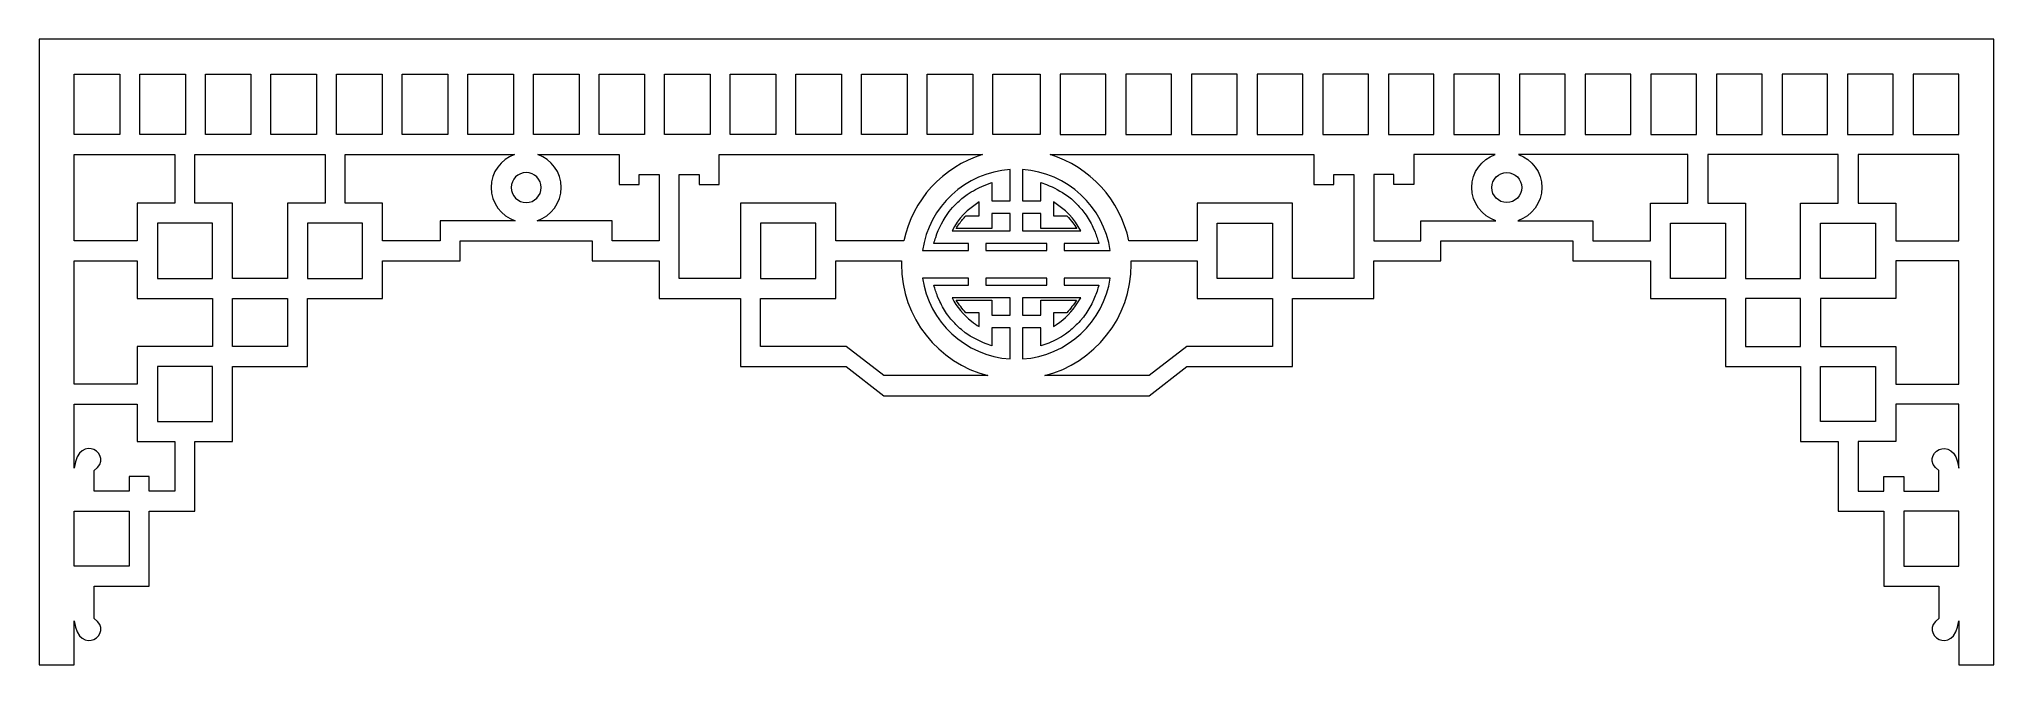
# Model space of a CAD drawing. Header units: centimetres. Extents: x -19 to 23.9, y -2.9 to 10.8.
import ezdxf

# ---------------------------------------------------------------- set-up
doc = ezdxf.new("R2010")
doc.units = ezdxf.units.CM
doc.header["$MEASUREMENT"] = 0
doc.layers.add('layer 1', color=7, linetype='Continuous')

msp = doc.modelspace()

# ---------------------------------------------------------------- linework, layer by layer
at = {"layer": 'layer 1', "color": 242, "lineweight": 9}
for points, knots in [([(-0.49691, 3.00372), (-0.49691, 3.00372), (-1.32569, 3.64449), (-1.32569, 3.64449), (-1.32569, 3.64449), (-1.32569, 3.64449), (-3.6411, 3.64449), (-3.6411, 3.64449), (-3.6411, 3.64449), (-3.6411, 4.14329), (-3.6411, 4.64207), (-3.6411, 5.14079), (-3.6411, 5.14079), (-3.6411, 5.14079), (-5.43131, 5.14079), (-5.43131, 5.14079), (-5.43131, 5.14079), (-5.43131, 5.41582), (-5.43131, 5.69085), (-5.43131, 5.96585), (-5.43131, 5.96585), (-5.43131, 5.96585), (-6.90035, 5.96585), (-6.90035, 5.96585), (-6.90035, 5.96585), (-6.90035, 5.96585), (-6.90035, 6.40588), (-6.90035, 6.40588), (-6.90035, 6.40588), (-6.90035, 6.40588), (-9.80102, 6.40588), (-9.80102, 6.40588), (-9.80102, 6.40588), (-9.80102, 6.40588), (-9.80102, 5.96585), (-9.80102, 5.96585), (-9.80102, 5.96585), (-10.36859, 5.96585), (-10.93616, 5.96585), (-11.50366, 5.96585), (-11.50366, 5.96585), (-11.50366, 5.96585), (-11.50366, 5.14079), (-11.50366, 5.14079), (-11.50366, 5.14079), (-11.50366, 5.14079), (-13.15377, 5.14079), (-13.15377, 5.14079), (-13.15377, 5.14079), (-13.15377, 4.64207), (-13.15377, 4.14329), (-13.15377, 3.64449), (-13.15377, 3.64449), (-13.15377, 3.64449), (-14.80171, 3.64449), (-14.80171, 3.64449), (-14.80171, 3.64449), (-14.80171, 3.64449), (-14.80171, 1.99437), (-14.80171, 1.99437), (-14.80171, 1.99437), (-14.80171, 1.99437), (-15.62677, 1.99437), (-15.62677, 1.99437), (-15.62677, 1.99437), (-15.62677, 1.48594), (-15.62677, 0.9776), (-15.62677, 0.4691), (-15.62677, 0.4691), (-15.62677, 0.4691), (-16.62873, 0.4691), (-16.62873, 0.4691), (-16.62873, 0.4691), (-16.62873, -0.08092), (-16.62873, -0.63096), (-16.62873, -1.18102), (-16.62873, -1.18102), (-16.62873, -1.18102), (-17.83881, -1.18102), (-17.83881, -1.18102), (-17.83881, -1.18102), (-17.83881, -1.18102), (-17.83881, -1.8931), (-17.83881, -1.8931), (-17.83881, -1.8931), (-17.36686, -2.22853), (-18.18139, -2.75826), (-18.27885, -1.94092), (-18.27885, -1.94092), (-18.27885, -1.94092), (-18.27885, -2.91075), (-18.27885, -2.91075), (-18.27885, -2.91075), (-18.27885, -2.91075), (-19.0489, -2.91075), (-19.0489, -2.91075), (-19.0489, -2.91075), (-19.0489, -2.91075), (-19.0489, 10.83705), (-19.0489, 10.83705), (-19.0489, 10.83705), (-4.73705, 10.83705), (9.57461, 10.83705), (23.88646, 10.83705), (23.88646, 10.83705), (23.88646, 10.83705), (23.88646, -2.91075), (23.88646, -2.91075), (23.88646, -2.91075), (23.88646, -2.91075), (23.11641, -2.91075), (23.11641, -2.91075), (23.11641, -2.91075), (23.11641, -2.91075), (23.11641, -1.94092), (23.11641, -1.94092), (23.11641, -1.94092), (23.01895, -2.75826), (22.20442, -2.22853), (22.67637, -1.8931), (22.67637, -1.8931), (22.67637, -1.8931), (22.67637, -1.18102), (22.67637, -1.18102), (22.67637, -1.18102), (22.67637, -1.18102), (21.46629, -1.18102), (21.46629, -1.18102), (21.46629, -1.18102), (21.46629, -0.63096), (21.46629, -0.08092), (21.46629, 0.4691), (21.46629, 0.4691), (21.46629, 0.4691), (20.46433, 0.4691), (20.46433, 0.4691), (20.46433, 0.4691), (20.46433, 0.9776), (20.46433, 1.48594), (20.46433, 1.99437), (20.46433, 1.99437), (20.46433, 1.99437), (19.63927, 1.99437), (19.63927, 1.99437), (19.63927, 1.99437), (19.63927, 1.99437), (19.63927, 3.64449), (19.63927, 3.64449), (19.63927, 3.64449), (19.63927, 3.64449), (17.99133, 3.64449), (17.99133, 3.64449), (17.99133, 3.64449), (17.99133, 4.14329), (17.99133, 4.64207), (17.99133, 5.14079), (17.99133, 5.14079), (17.99133, 5.14079), (16.34122, 5.14079), (16.34122, 5.14079), (16.34122, 5.14079), (16.34122, 5.14079), (16.34122, 5.96585), (16.34122, 5.96585), (16.34122, 5.96585), (15.77372, 5.96585), (15.20615, 5.96585), (14.63858, 5.96585), (14.63858, 5.96585), (14.63858, 5.96585), (14.63858, 6.40588), (14.63858, 6.40588), (14.63858, 6.40588), (14.63858, 6.40588), (11.73791, 6.40588), (11.73791, 6.40588), (11.73791, 6.40588), (11.73791, 6.40588), (11.73791, 5.96585), (11.73791, 5.96585), (11.73791, 5.96585), (11.73791, 5.96585), (10.26887, 5.96585), (10.26887, 5.96585), (10.26887, 5.96585), (10.26887, 5.69085), (10.26887, 5.41582), (10.26887, 5.14079), (10.26887, 5.14079), (10.26887, 5.14079), (8.47865, 5.14079), (8.47865, 5.14079), (8.47865, 5.14079), (8.47865, 4.64207), (8.47865, 4.14329), (8.47865, 3.64449), (8.47865, 3.64449), (8.47865, 3.64449), (6.16325, 3.64449), (6.16325, 3.64449), (6.16325, 3.64449), (6.16325, 3.64449), (5.33447, 3.00372), (5.33447, 3.00372), (5.33447, 3.00372), (3.39065, 3.00372), (1.44685, 3.00372), (-0.49691, 3.00372)], [0, 0, 0, 0, 0.01886792, 0.01886792, 0.01886792, 0.01886792, 0.03773585, 0.03773585, 0.03773585, 0.03773585, 0.05660377, 0.05660377, 0.05660377, 0.05660377, 0.0754717, 0.0754717, 0.0754717, 0.0754717, 0.09433962, 0.09433962, 0.09433962, 0.09433962, 0.11320755, 0.11320755, 0.11320755, 0.11320755, 0.13207547, 0.13207547, 0.13207547, 0.13207547, 0.1509434, 0.1509434, 0.1509434, 0.1509434, 0.16981132, 0.16981132, 0.16981132, 0.16981132, 0.18867925, 0.18867925, 0.18867925, 0.18867925, 0.20754717, 0.20754717, 0.20754717, 0.20754717, 0.22641509, 0.22641509, 0.22641509, 0.22641509, 0.24528302, 0.24528302, 0.24528302, 0.24528302, 0.26415094, 0.26415094, 0.26415094, 0.26415094, 0.28301887, 0.28301887, 0.28301887, 0.28301887, 0.30188679, 0.30188679, 0.30188679, 0.30188679, 0.32075472, 0.32075472, 0.32075472, 0.32075472, 0.33962264, 0.33962264, 0.33962264, 0.33962264, 0.35849057, 0.35849057, 0.35849057, 0.35849057, 0.37735849, 0.37735849, 0.37735849, 0.37735849, 0.39622642, 0.39622642, 0.39622642, 0.39622642, 0.41509434, 0.41509434, 0.41509434, 0.41509434, 0.43396226, 0.43396226, 0.43396226, 0.43396226, 0.45283019, 0.45283019, 0.45283019, 0.45283019, 0.47169811, 0.47169811, 0.47169811, 0.47169811, 0.49056604, 0.49056604, 0.49056604, 0.49056604, 0.50943396, 0.50943396, 0.50943396, 0.50943396, 0.52830189, 0.52830189, 0.52830189, 0.52830189, 0.54716981, 0.54716981, 0.54716981, 0.54716981, 0.56603774, 0.56603774, 0.56603774, 0.56603774, 0.58490566, 0.58490566, 0.58490566, 0.58490566, 0.60377358, 0.60377358, 0.60377358, 0.60377358, 0.62264151, 0.62264151, 0.62264151, 0.62264151, 0.64150943, 0.64150943, 0.64150943, 0.64150943, 0.66037736, 0.66037736, 0.66037736, 0.66037736, 0.67924528, 0.67924528, 0.67924528, 0.67924528, 0.69811321, 0.69811321, 0.69811321, 0.69811321, 0.71698113, 0.71698113, 0.71698113, 0.71698113, 0.73584906, 0.73584906, 0.73584906, 0.73584906, 0.75471698, 0.75471698, 0.75471698, 0.75471698, 0.77358491, 0.77358491, 0.77358491, 0.77358491, 0.79245283, 0.79245283, 0.79245283, 0.79245283, 0.81132075, 0.81132075, 0.81132075, 0.81132075, 0.83018868, 0.83018868, 0.83018868, 0.83018868, 0.8490566, 0.8490566, 0.8490566, 0.8490566, 0.86792453, 0.86792453, 0.86792453, 0.86792453, 0.88679245, 0.88679245, 0.88679245, 0.88679245, 0.90566038, 0.90566038, 0.90566038, 0.90566038, 0.9245283, 0.9245283, 0.9245283, 0.9245283, 0.94339623, 0.94339623, 0.94339623, 0.94339623, 0.96226415, 0.96226415, 0.96226415, 0.96226415, 1, 1, 1, 1]), ([(-17.27778, 10.067), (-17.27778, 10.067), (-18.27885, 10.067), (-18.27885, 10.067), (-18.27885, 10.067), (-18.27885, 10.067), (-18.27885, 8.74211), (-18.27885, 8.74211), (-18.27885, 8.74211), (-18.27885, 8.74211), (-17.27778, 8.74211), (-17.27778, 8.74211), (-17.27778, 8.74211), (-17.27778, 8.74211), (-17.27778, 10.067), (-17.27778, 10.067)], [0, 0, 0, 0, 0.2, 0.2, 0.2, 0.2, 0.4, 0.4, 0.4, 0.4, 0.6, 0.6, 0.6, 0.6, 1, 1, 1, 1]), ([(-15.83667, 10.067), (-15.83667, 10.067), (-16.83774, 10.067), (-16.83774, 10.067), (-16.83774, 10.067), (-16.83774, 10.067), (-16.83774, 8.74211), (-16.83774, 8.74211), (-16.83774, 8.74211), (-16.83774, 8.74211), (-15.83667, 8.74211), (-15.83667, 8.74211), (-15.83667, 8.74211), (-15.83667, 8.74211), (-15.83667, 10.067), (-15.83667, 10.067)], [0, 0, 0, 0, 0.2, 0.2, 0.2, 0.2, 0.4, 0.4, 0.4, 0.4, 0.6, 0.6, 0.6, 0.6, 1, 1, 1, 1]), ([(-14.39557, 10.067), (-14.39557, 10.067), (-15.39664, 10.067), (-15.39664, 10.067), (-15.39664, 10.067), (-15.39664, 10.067), (-15.39664, 8.74211), (-15.39664, 8.74211), (-15.39664, 8.74211), (-15.39664, 8.74211), (-14.39557, 8.74211), (-14.39557, 8.74211), (-14.39557, 8.74211), (-14.39557, 8.74211), (-14.39557, 10.067), (-14.39557, 10.067)], [0, 0, 0, 0, 0.2, 0.2, 0.2, 0.2, 0.4, 0.4, 0.4, 0.4, 0.6, 0.6, 0.6, 0.6, 1, 1, 1, 1]), ([(-12.95447, 10.067), (-12.95447, 10.067), (-13.95554, 10.067), (-13.95554, 10.067), (-13.95554, 10.067), (-13.95554, 10.067), (-13.95554, 8.74211), (-13.95554, 8.74211), (-13.95554, 8.74211), (-13.95554, 8.74211), (-12.95447, 8.74211), (-12.95447, 8.74211), (-12.95447, 8.74211), (-12.95447, 8.74211), (-12.95447, 10.067), (-12.95447, 10.067)], [0, 0, 0, 0, 0.2, 0.2, 0.2, 0.2, 0.4, 0.4, 0.4, 0.4, 0.6, 0.6, 0.6, 0.6, 1, 1, 1, 1]), ([(-11.51337, 10.067), (-11.51337, 10.067), (-12.51444, 10.067), (-12.51444, 10.067), (-12.51444, 10.067), (-12.51444, 10.067), (-12.51444, 8.74211), (-12.51444, 8.74211), (-12.51444, 8.74211), (-12.51444, 8.74211), (-11.51337, 8.74211), (-11.51337, 8.74211), (-11.51337, 8.74211), (-11.51337, 8.74211), (-11.51337, 10.067), (-11.51337, 10.067)], [0, 0, 0, 0, 0.2, 0.2, 0.2, 0.2, 0.4, 0.4, 0.4, 0.4, 0.6, 0.6, 0.6, 0.6, 1, 1, 1, 1]), ([(-10.07227, 10.067), (-10.07227, 10.067), (-11.07334, 10.067), (-11.07334, 10.067), (-11.07334, 10.067), (-11.07334, 10.067), (-11.07334, 8.74211), (-11.07334, 8.74211), (-11.07334, 8.74211), (-11.07334, 8.74211), (-10.07227, 8.74211), (-10.07227, 8.74211), (-10.07227, 8.74211), (-10.07227, 8.74211), (-10.07227, 10.067), (-10.07227, 10.067)], [0, 0, 0, 0, 0.2, 0.2, 0.2, 0.2, 0.4, 0.4, 0.4, 0.4, 0.6, 0.6, 0.6, 0.6, 1, 1, 1, 1]), ([(-8.63117, 10.067), (-8.63117, 10.067), (-9.63224, 10.067), (-9.63224, 10.067), (-9.63224, 10.067), (-9.63224, 10.067), (-9.63224, 8.74211), (-9.63224, 8.74211), (-9.63224, 8.74211), (-9.63224, 8.74211), (-8.63117, 8.74211), (-8.63117, 8.74211), (-8.63117, 8.74211), (-8.63117, 8.74211), (-8.63117, 10.067), (-8.63117, 10.067)], [0, 0, 0, 0, 0.2, 0.2, 0.2, 0.2, 0.4, 0.4, 0.4, 0.4, 0.6, 0.6, 0.6, 0.6, 1, 1, 1, 1]), ([(-7.19007, 10.067), (-7.19007, 10.067), (-8.19114, 10.067), (-8.19114, 10.067), (-8.19114, 10.067), (-8.19114, 10.067), (-8.19114, 8.74211), (-8.19114, 8.74211), (-8.19114, 8.74211), (-8.19114, 8.74211), (-7.19007, 8.74211), (-7.19007, 8.74211), (-7.19007, 8.74211), (-7.19007, 8.74211), (-7.19007, 10.067), (-7.19007, 10.067)], [0, 0, 0, 0, 0.2, 0.2, 0.2, 0.2, 0.4, 0.4, 0.4, 0.4, 0.6, 0.6, 0.6, 0.6, 1, 1, 1, 1]), ([(-5.74896, 10.067), (-5.74896, 10.067), (-6.75004, 10.067), (-6.75004, 10.067), (-6.75004, 10.067), (-6.75004, 10.067), (-6.75004, 8.74211), (-6.75004, 8.74211), (-6.75004, 8.74211), (-6.75004, 8.74211), (-5.74896, 8.74211), (-5.74896, 8.74211), (-5.74896, 8.74211), (-5.74896, 8.74211), (-5.74896, 10.067), (-5.74896, 10.067)], [0, 0, 0, 0, 0.2, 0.2, 0.2, 0.2, 0.4, 0.4, 0.4, 0.4, 0.6, 0.6, 0.6, 0.6, 1, 1, 1, 1]), ([(-4.30786, 10.067), (-4.30786, 10.067), (-5.30893, 10.067), (-5.30893, 10.067), (-5.30893, 10.067), (-5.30893, 10.067), (-5.30893, 8.74211), (-5.30893, 8.74211), (-5.30893, 8.74211), (-5.30893, 8.74211), (-4.30786, 8.74211), (-4.30786, 8.74211), (-4.30786, 8.74211), (-4.30786, 8.74211), (-4.30786, 10.067), (-4.30786, 10.067)], [0, 0, 0, 0, 0.2, 0.2, 0.2, 0.2, 0.4, 0.4, 0.4, 0.4, 0.6, 0.6, 0.6, 0.6, 1, 1, 1, 1]), ([(-2.86676, 10.067), (-2.86676, 10.067), (-3.86783, 10.067), (-3.86783, 10.067), (-3.86783, 10.067), (-3.86783, 10.067), (-3.86783, 8.74211), (-3.86783, 8.74211), (-3.86783, 8.74211), (-3.86783, 8.74211), (-2.86676, 8.74211), (-2.86676, 8.74211), (-2.86676, 8.74211), (-2.86676, 8.74211), (-2.86676, 10.067), (-2.86676, 10.067)], [0, 0, 0, 0, 0.2, 0.2, 0.2, 0.2, 0.4, 0.4, 0.4, 0.4, 0.6, 0.6, 0.6, 0.6, 1, 1, 1, 1]), ([(-1.42566, 10.067), (-1.42566, 10.067), (-2.42673, 10.067), (-2.42673, 10.067), (-2.42673, 10.067), (-2.42673, 10.067), (-2.42673, 8.74211), (-2.42673, 8.74211), (-2.42673, 8.74211), (-2.42673, 8.74211), (-1.42566, 8.74211), (-1.42566, 8.74211), (-1.42566, 8.74211), (-1.42566, 8.74211), (-1.42566, 10.067), (-1.42566, 10.067)], [0, 0, 0, 0, 0.2, 0.2, 0.2, 0.2, 0.4, 0.4, 0.4, 0.4, 0.6, 0.6, 0.6, 0.6, 1, 1, 1, 1]), ([(0.01544, 10.067), (0.01544, 10.067), (-0.98563, 10.067), (-0.98563, 10.067), (-0.98563, 10.067), (-0.98563, 10.067), (-0.98563, 8.74211), (-0.98563, 8.74211), (-0.98563, 8.74211), (-0.98563, 8.74211), (0.01544, 8.74211), (0.01544, 8.74211), (0.01544, 8.74211), (0.01544, 8.74211), (0.01544, 10.067), (0.01544, 10.067)], [0, 0, 0, 0, 0.2, 0.2, 0.2, 0.2, 0.4, 0.4, 0.4, 0.4, 0.6, 0.6, 0.6, 0.6, 1, 1, 1, 1]), ([(1.45654, 10.067), (1.45654, 10.067), (0.45547, 10.067), (0.45547, 10.067), (0.45547, 10.067), (0.45547, 10.067), (0.45547, 8.74211), (0.45547, 8.74211), (0.45547, 8.74211), (0.45547, 8.74211), (1.45654, 8.74211), (1.45654, 8.74211), (1.45654, 8.74211), (1.45654, 8.74211), (1.45654, 10.067), (1.45654, 10.067)], [0, 0, 0, 0, 0.2, 0.2, 0.2, 0.2, 0.4, 0.4, 0.4, 0.4, 0.6, 0.6, 0.6, 0.6, 1, 1, 1, 1]), ([(1.89657, 10.067), (1.89657, 10.067), (1.89657, 8.74211), (1.89657, 8.74211), (1.89657, 8.74211), (2.24464, 8.74211), (2.59286, 8.74211), (2.94099, 8.74211), (2.94099, 8.74211), (2.94099, 8.74211), (2.94099, 10.067), (2.94099, 10.067), (2.94099, 10.067), (2.59286, 10.067), (2.24464, 10.067), (1.89657, 10.067)], [0, 0, 0, 0, 0.2, 0.2, 0.2, 0.2, 0.4, 0.4, 0.4, 0.4, 0.6, 0.6, 0.6, 0.6, 1, 1, 1, 1]), ([(3.38102, 10.067), (3.38102, 10.067), (4.38209, 10.067), (4.38209, 10.067), (4.38209, 10.067), (4.38209, 10.067), (4.38209, 8.74211), (4.38209, 8.74211), (4.38209, 8.74211), (4.38209, 8.74211), (3.38102, 8.74211), (3.38102, 8.74211), (3.38102, 8.74211), (3.38102, 8.74211), (3.38102, 10.067), (3.38102, 10.067)], [0, 0, 0, 0, 0.2, 0.2, 0.2, 0.2, 0.4, 0.4, 0.4, 0.4, 0.6, 0.6, 0.6, 0.6, 1, 1, 1, 1]), ([(4.82212, 10.067), (4.82212, 10.067), (5.82319, 10.067), (5.82319, 10.067), (5.82319, 10.067), (5.82319, 10.067), (5.82319, 8.74211), (5.82319, 8.74211), (5.82319, 8.74211), (5.82319, 8.74211), (4.82212, 8.74211), (4.82212, 8.74211), (4.82212, 8.74211), (4.82212, 8.74211), (4.82212, 10.067), (4.82212, 10.067)], [0, 0, 0, 0, 0.2, 0.2, 0.2, 0.2, 0.4, 0.4, 0.4, 0.4, 0.6, 0.6, 0.6, 0.6, 1, 1, 1, 1]), ([(6.26322, 10.067), (6.26322, 10.067), (7.26429, 10.067), (7.26429, 10.067), (7.26429, 10.067), (7.26429, 10.067), (7.26429, 8.74211), (7.26429, 8.74211), (7.26429, 8.74211), (7.26429, 8.74211), (6.26322, 8.74211), (6.26322, 8.74211), (6.26322, 8.74211), (6.26322, 8.74211), (6.26322, 10.067), (6.26322, 10.067)], [0, 0, 0, 0, 0.2, 0.2, 0.2, 0.2, 0.4, 0.4, 0.4, 0.4, 0.6, 0.6, 0.6, 0.6, 1, 1, 1, 1]), ([(7.70432, 10.067), (7.70432, 10.067), (8.70539, 10.067), (8.70539, 10.067), (8.70539, 10.067), (8.70539, 10.067), (8.70539, 8.74211), (8.70539, 8.74211), (8.70539, 8.74211), (8.70539, 8.74211), (7.70432, 8.74211), (7.70432, 8.74211), (7.70432, 8.74211), (7.70432, 8.74211), (7.70432, 10.067), (7.70432, 10.067)], [0, 0, 0, 0, 0.2, 0.2, 0.2, 0.2, 0.4, 0.4, 0.4, 0.4, 0.6, 0.6, 0.6, 0.6, 1, 1, 1, 1]), ([(9.14542, 10.067), (9.14542, 10.067), (10.14649, 10.067), (10.14649, 10.067), (10.14649, 10.067), (10.14649, 10.067), (10.14649, 8.74211), (10.14649, 8.74211), (10.14649, 8.74211), (10.14649, 8.74211), (9.14542, 8.74211), (9.14542, 8.74211), (9.14542, 8.74211), (9.14542, 8.74211), (9.14542, 10.067), (9.14542, 10.067)], [0, 0, 0, 0, 0.2, 0.2, 0.2, 0.2, 0.4, 0.4, 0.4, 0.4, 0.6, 0.6, 0.6, 0.6, 1, 1, 1, 1]), ([(10.58652, 10.067), (10.58652, 10.067), (11.58759, 10.067), (11.58759, 10.067), (11.58759, 10.067), (11.58759, 10.067), (11.58759, 8.74211), (11.58759, 8.74211), (11.58759, 8.74211), (11.58759, 8.74211), (10.58652, 8.74211), (10.58652, 8.74211), (10.58652, 8.74211), (10.58652, 8.74211), (10.58652, 10.067), (10.58652, 10.067)], [0, 0, 0, 0, 0.2, 0.2, 0.2, 0.2, 0.4, 0.4, 0.4, 0.4, 0.6, 0.6, 0.6, 0.6, 1, 1, 1, 1]), ([(12.02763, 10.067), (12.02763, 10.067), (13.0287, 10.067), (13.0287, 10.067), (13.0287, 10.067), (13.0287, 10.067), (13.0287, 8.74211), (13.0287, 8.74211), (13.0287, 8.74211), (13.0287, 8.74211), (12.02763, 8.74211), (12.02763, 8.74211), (12.02763, 8.74211), (12.02763, 8.74211), (12.02763, 10.067), (12.02763, 10.067)], [0, 0, 0, 0, 0.2, 0.2, 0.2, 0.2, 0.4, 0.4, 0.4, 0.4, 0.6, 0.6, 0.6, 0.6, 1, 1, 1, 1]), ([(13.46873, 10.067), (13.46873, 10.067), (14.4698, 10.067), (14.4698, 10.067), (14.4698, 10.067), (14.4698, 10.067), (14.4698, 8.74211), (14.4698, 8.74211), (14.4698, 8.74211), (14.4698, 8.74211), (13.46873, 8.74211), (13.46873, 8.74211), (13.46873, 8.74211), (13.46873, 8.74211), (13.46873, 10.067), (13.46873, 10.067)], [0, 0, 0, 0, 0.2, 0.2, 0.2, 0.2, 0.4, 0.4, 0.4, 0.4, 0.6, 0.6, 0.6, 0.6, 1, 1, 1, 1]), ([(14.90983, 10.067), (14.90983, 10.067), (15.9109, 10.067), (15.9109, 10.067), (15.9109, 10.067), (15.9109, 10.067), (15.9109, 8.74211), (15.9109, 8.74211), (15.9109, 8.74211), (15.9109, 8.74211), (14.90983, 8.74211), (14.90983, 8.74211), (14.90983, 8.74211), (14.90983, 8.74211), (14.90983, 10.067), (14.90983, 10.067)], [0, 0, 0, 0, 0.2, 0.2, 0.2, 0.2, 0.4, 0.4, 0.4, 0.4, 0.6, 0.6, 0.6, 0.6, 1, 1, 1, 1]), ([(16.35093, 10.067), (16.35093, 10.067), (17.352, 10.067), (17.352, 10.067), (17.352, 10.067), (17.352, 10.067), (17.352, 8.74211), (17.352, 8.74211), (17.352, 8.74211), (17.352, 8.74211), (16.35093, 8.74211), (16.35093, 8.74211), (16.35093, 8.74211), (16.35093, 8.74211), (16.35093, 10.067), (16.35093, 10.067)], [0, 0, 0, 0, 0.2, 0.2, 0.2, 0.2, 0.4, 0.4, 0.4, 0.4, 0.6, 0.6, 0.6, 0.6, 1, 1, 1, 1]), ([(17.79203, 10.067), (17.79203, 10.067), (18.7931, 10.067), (18.7931, 10.067), (18.7931, 10.067), (18.7931, 10.067), (18.7931, 8.74211), (18.7931, 8.74211), (18.7931, 8.74211), (18.7931, 8.74211), (17.79203, 8.74211), (17.79203, 8.74211), (17.79203, 8.74211), (17.79203, 8.74211), (17.79203, 10.067), (17.79203, 10.067)], [0, 0, 0, 0, 0.2, 0.2, 0.2, 0.2, 0.4, 0.4, 0.4, 0.4, 0.6, 0.6, 0.6, 0.6, 1, 1, 1, 1]), ([(19.23313, 10.067), (19.23313, 10.067), (20.2342, 10.067), (20.2342, 10.067), (20.2342, 10.067), (20.2342, 10.067), (20.2342, 8.74211), (20.2342, 8.74211), (20.2342, 8.74211), (20.2342, 8.74211), (19.23313, 8.74211), (19.23313, 8.74211), (19.23313, 8.74211), (19.23313, 8.74211), (19.23313, 10.067), (19.23313, 10.067)], [0, 0, 0, 0, 0.2, 0.2, 0.2, 0.2, 0.4, 0.4, 0.4, 0.4, 0.6, 0.6, 0.6, 0.6, 1, 1, 1, 1]), ([(20.67423, 10.067), (20.67423, 10.067), (21.6753, 10.067), (21.6753, 10.067), (21.6753, 10.067), (21.6753, 10.067), (21.6753, 8.74211), (21.6753, 8.74211), (21.6753, 8.74211), (21.6753, 8.74211), (20.67423, 8.74211), (20.67423, 8.74211), (20.67423, 8.74211), (20.67423, 8.74211), (20.67423, 10.067), (20.67423, 10.067)], [0, 0, 0, 0, 0.2, 0.2, 0.2, 0.2, 0.4, 0.4, 0.4, 0.4, 0.6, 0.6, 0.6, 0.6, 1, 1, 1, 1]), ([(22.11533, 10.067), (22.11533, 10.067), (23.11641, 10.067), (23.11641, 10.067), (23.11641, 10.067), (23.11641, 10.067), (23.11641, 8.74211), (23.11641, 8.74211), (23.11641, 8.74211), (23.11641, 8.74211), (22.11533, 8.74211), (22.11533, 8.74211), (22.11533, 8.74211), (22.11533, 8.74211), (22.11533, 10.067), (22.11533, 10.067)], [0, 0, 0, 0, 0.2, 0.2, 0.2, 0.2, 0.4, 0.4, 0.4, 0.4, 0.6, 0.6, 0.6, 0.6, 1, 1, 1, 1]), ([(-16.89186, 6.40588), (-16.89186, 6.40588), (-16.89186, 7.23094), (-16.89186, 7.23094), (-16.89186, 7.23094), (-16.89186, 7.23094), (-16.0668, 7.23094), (-16.0668, 7.23094), (-16.0668, 7.23094), (-16.0668, 7.23094), (-16.0668, 8.30208), (-16.0668, 8.30208), (-16.0668, 8.30208), (-16.0668, 8.30208), (-18.27885, 8.30208), (-18.27885, 8.30208), (-18.27885, 8.30208), (-18.27885, 8.30208), (-18.27885, 6.40588), (-18.27885, 6.40588), (-18.27885, 6.40588), (-18.27885, 6.40588), (-16.89186, 6.40588), (-16.89186, 6.40588)], [0, 0, 0, 0, 0.14285714, 0.14285714, 0.14285714, 0.14285714, 0.28571429, 0.28571429, 0.28571429, 0.28571429, 0.42857143, 0.42857143, 0.42857143, 0.42857143, 0.57142857, 0.57142857, 0.57142857, 0.57142857, 0.71428571, 0.71428571, 0.71428571, 0.71428571, 1, 1, 1, 1]), ([(-13.5938, 5.58083), (-13.5938, 5.58083), (-13.5938, 7.23094), (-13.5938, 7.23094), (-13.5938, 7.23094), (-13.5938, 7.23094), (-12.76875, 7.23094), (-12.76875, 7.23094), (-12.76875, 7.23094), (-12.76875, 7.23094), (-12.76875, 8.30208), (-12.76875, 8.30208), (-12.76875, 8.30208), (-12.76875, 8.30208), (-15.62677, 8.30208), (-15.62677, 8.30208), (-15.62677, 8.30208), (-15.62677, 8.30208), (-15.62677, 7.23094), (-15.62677, 7.23094), (-15.62677, 7.23094), (-15.62677, 7.23094), (-14.80171, 7.23094), (-14.80171, 7.23094), (-14.80171, 7.23094), (-14.80171, 7.23094), (-14.80171, 5.58083), (-14.80171, 5.58083), (-14.80171, 5.58083), (-14.80171, 5.58083), (-13.5938, 5.58083), (-13.5938, 5.58083)], [0, 0, 0, 0, 0.11111111, 0.11111111, 0.11111111, 0.11111111, 0.22222222, 0.22222222, 0.22222222, 0.22222222, 0.33333333, 0.33333333, 0.33333333, 0.33333333, 0.44444444, 0.44444444, 0.44444444, 0.44444444, 0.55555556, 0.55555556, 0.55555556, 0.55555556, 0.66666667, 0.66666667, 0.66666667, 0.66666667, 0.77777778, 0.77777778, 0.77777778, 0.77777778, 1, 1, 1, 1]), ([(-8.59368, 6.84591), (-8.89938, 6.94806), (-9.12073, 7.23722), (-9.12073, 7.57652), (-9.12073, 7.57652), (-9.12073, 7.91034), (-8.90646, 8.19568), (-8.60842, 8.30208), (-8.60842, 8.30208), (-8.60842, 8.30208), (-12.32871, 8.30208), (-12.32871, 8.30208), (-12.32871, 8.30208), (-12.32871, 8.30208), (-12.32871, 7.23094), (-12.32871, 7.23094), (-12.32871, 7.23094), (-12.32871, 7.23094), (-11.50366, 7.23094), (-11.50366, 7.23094), (-11.50366, 7.23094), (-11.50366, 7.23094), (-11.50366, 6.40588), (-11.50366, 6.40588), (-11.50366, 6.40588), (-11.50366, 6.40588), (-10.24105, 6.40588), (-10.24105, 6.40588), (-10.24105, 6.40588), (-10.24105, 6.40588), (-10.24105, 6.84591), (-10.24105, 6.84591), (-10.24105, 6.84591), (-10.24105, 6.84591), (-8.59368, 6.84591), (-8.59368, 6.84591)], [0, 0, 0, 0, 0.1, 0.1, 0.1, 0.1, 0.2, 0.2, 0.2, 0.2, 0.3, 0.3, 0.3, 0.3, 0.4, 0.4, 0.4, 0.4, 0.5, 0.5, 0.5, 0.5, 0.6, 0.6, 0.6, 0.6, 0.7, 0.7, 0.7, 0.7, 0.8, 0.8, 0.8, 0.8, 1, 1, 1, 1]), ([(-5.87134, 7.86204), (-5.87134, 7.86204), (-5.87134, 7.64203), (-5.87134, 7.64203), (-5.87134, 7.64203), (-5.87134, 7.64203), (-6.31137, 7.64203), (-6.31137, 7.64203), (-6.31137, 7.64203), (-6.31137, 7.64203), (-6.31137, 8.30208), (-6.31137, 8.30208), (-6.31137, 8.30208), (-6.31137, 8.30208), (-8.093, 8.30208), (-8.093, 8.30208), (-8.093, 8.30208), (-7.79495, 8.19568), (-7.58063, 7.91034), (-7.58063, 7.57652), (-7.58063, 7.57652), (-7.58063, 7.23722), (-7.80206, 6.94806), (-8.10776, 6.84591), (-8.10776, 6.84591), (-8.10776, 6.84591), (-6.46032, 6.84591), (-6.46032, 6.84591), (-6.46032, 6.84591), (-6.46032, 6.84591), (-6.46032, 6.40588), (-6.46032, 6.40588), (-6.46032, 6.40588), (-6.46032, 6.40588), (-5.43131, 6.40588), (-5.43131, 6.40588), (-5.43131, 6.40588), (-5.43131, 6.40588), (-5.43131, 7.86204), (-5.43131, 7.86204), (-5.43131, 7.86204), (-5.43131, 7.86204), (-5.87134, 7.86204), (-5.87134, 7.86204)], [0, 0, 0, 0, 0.08333333, 0.08333333, 0.08333333, 0.08333333, 0.16666667, 0.16666667, 0.16666667, 0.16666667, 0.25, 0.25, 0.25, 0.25, 0.33333333, 0.33333333, 0.33333333, 0.33333333, 0.41666667, 0.41666667, 0.41666667, 0.41666667, 0.5, 0.5, 0.5, 0.5, 0.58333333, 0.58333333, 0.58333333, 0.58333333, 0.66666667, 0.66666667, 0.66666667, 0.66666667, 0.75, 0.75, 0.75, 0.75, 0.83333333, 0.83333333, 0.83333333, 0.83333333, 1, 1, 1, 1]), ([(-0.05588, 6.40588), (0.13224, 7.30597), (0.80217, 8.03266), (1.67009, 8.30208), (1.67009, 8.30208), (-0.257, 8.30208), (-2.18409, 8.30208), (-4.11121, 8.30208), (-4.11121, 8.30208), (-4.11121, 8.0821), (-4.11121, 7.86208), (-4.11121, 7.64203), (-4.11121, 7.64203), (-4.11121, 7.64203), (-4.55124, 7.64203), (-4.55124, 7.64203), (-4.55124, 7.64203), (-4.55124, 7.64203), (-4.55124, 7.86204), (-4.55124, 7.86204), (-4.55124, 7.86204), (-4.55124, 7.86204), (-4.99128, 7.86204), (-4.99128, 7.86204), (-4.99128, 7.86204), (-4.99128, 7.86204), (-4.99128, 5.58083), (-4.99128, 5.58083), (-4.99128, 5.58083), (-4.99128, 5.58083), (-3.6411, 5.58083), (-3.6411, 5.58083), (-3.6411, 5.58083), (-3.6411, 5.58083), (-3.6411, 5.61527), (-3.6411, 5.61527), (-3.6411, 5.61527), (-3.6411, 5.61527), (-3.6411, 7.23094), (-3.6411, 7.23094), (-3.6411, 7.23094), (-3.6411, 7.23094), (-1.55095, 7.23094), (-1.55095, 7.23094), (-1.55095, 7.23094), (-1.55095, 7.23094), (-1.55095, 6.40588), (-1.55095, 6.40588), (-1.55095, 6.40588), (-1.55095, 6.40588), (-0.05588, 6.40588), (-0.05588, 6.40588)], [0, 0, 0, 0, 0.07142857, 0.07142857, 0.07142857, 0.07142857, 0.14285714, 0.14285714, 0.14285714, 0.14285714, 0.21428571, 0.21428571, 0.21428571, 0.21428571, 0.28571429, 0.28571429, 0.28571429, 0.28571429, 0.35714286, 0.35714286, 0.35714286, 0.35714286, 0.42857143, 0.42857143, 0.42857143, 0.42857143, 0.5, 0.5, 0.5, 0.5, 0.57142857, 0.57142857, 0.57142857, 0.57142857, 0.64285714, 0.64285714, 0.64285714, 0.64285714, 0.71428571, 0.71428571, 0.71428571, 0.71428571, 0.78571429, 0.78571429, 0.78571429, 0.78571429, 0.85714286, 0.85714286, 0.85714286, 0.85714286, 1, 1, 1, 1]), ([(3.16106, 8.30208), (4.02897, 8.03266), (4.69893, 7.30597), (4.88703, 6.40588), (4.88703, 6.40588), (4.88703, 6.40588), (6.38851, 6.40588), (6.38851, 6.40588), (6.38851, 6.40588), (6.38851, 6.40588), (6.38851, 7.23094), (6.38851, 7.23094), (6.38851, 7.23094), (6.38851, 7.23094), (8.47865, 7.23094), (8.47865, 7.23094), (8.47865, 7.23094), (8.47865, 7.23094), (8.47865, 5.61527), (8.47865, 5.61527), (8.47865, 5.61527), (8.47865, 5.61527), (8.47865, 5.58083), (8.47865, 5.58083), (8.47865, 5.58083), (8.47865, 5.58083), (9.82883, 5.58083), (9.82883, 5.58083), (9.82883, 5.58083), (9.82883, 5.58083), (9.82883, 7.86204), (9.82883, 7.86204), (9.82883, 7.86204), (9.82883, 7.86204), (9.3888, 7.86204), (9.3888, 7.86204), (9.3888, 7.86204), (9.3888, 7.86204), (9.3888, 7.64203), (9.3888, 7.64203), (9.3888, 7.64203), (9.3888, 7.64203), (8.94877, 7.64203), (8.94877, 7.64203), (8.94877, 7.64203), (8.94877, 7.86208), (8.94877, 8.0821), (8.94877, 8.30208), (8.94877, 8.30208), (7.01951, 8.30208), (5.09027, 8.30208), (3.16106, 8.30208)], [0, 0, 0, 0, 0.07142857, 0.07142857, 0.07142857, 0.07142857, 0.14285714, 0.14285714, 0.14285714, 0.14285714, 0.21428571, 0.21428571, 0.21428571, 0.21428571, 0.28571429, 0.28571429, 0.28571429, 0.28571429, 0.35714286, 0.35714286, 0.35714286, 0.35714286, 0.42857143, 0.42857143, 0.42857143, 0.42857143, 0.5, 0.5, 0.5, 0.5, 0.57142857, 0.57142857, 0.57142857, 0.57142857, 0.64285714, 0.64285714, 0.64285714, 0.64285714, 0.71428571, 0.71428571, 0.71428571, 0.71428571, 0.78571429, 0.78571429, 0.78571429, 0.78571429, 0.85714286, 0.85714286, 0.85714286, 0.85714286, 1, 1, 1, 1]), ([(10.7089, 7.86204), (10.7089, 7.86204), (10.7089, 7.64203), (10.7089, 7.64203), (10.7089, 7.64203), (10.7089, 7.64203), (11.14893, 7.64203), (11.14893, 7.64203), (11.14893, 7.64203), (11.14893, 7.64203), (11.14893, 8.30208), (11.14893, 8.30208), (11.14893, 8.30208), (11.14893, 8.30208), (12.93056, 8.30208), (12.93056, 8.30208), (12.93056, 8.30208), (12.63251, 8.19568), (12.41819, 7.91034), (12.41819, 7.57652), (12.41819, 7.57652), (12.41819, 7.23722), (12.63962, 6.94806), (12.94532, 6.84591), (12.94532, 6.84591), (12.94532, 6.84591), (11.29788, 6.84591), (11.29788, 6.84591), (11.29788, 6.84591), (11.29788, 6.84591), (11.29788, 6.40588), (11.29788, 6.40588), (11.29788, 6.40588), (11.29788, 6.40588), (10.26887, 6.40588), (10.26887, 6.40588), (10.26887, 6.40588), (10.26887, 6.40588), (10.26887, 7.86204), (10.26887, 7.86204), (10.26887, 7.86204), (10.26887, 7.86204), (10.7089, 7.86204), (10.7089, 7.86204)], [0, 0, 0, 0, 0.08333333, 0.08333333, 0.08333333, 0.08333333, 0.16666667, 0.16666667, 0.16666667, 0.16666667, 0.25, 0.25, 0.25, 0.25, 0.33333333, 0.33333333, 0.33333333, 0.33333333, 0.41666667, 0.41666667, 0.41666667, 0.41666667, 0.5, 0.5, 0.5, 0.5, 0.58333333, 0.58333333, 0.58333333, 0.58333333, 0.66666667, 0.66666667, 0.66666667, 0.66666667, 0.75, 0.75, 0.75, 0.75, 0.83333333, 0.83333333, 0.83333333, 0.83333333, 1, 1, 1, 1]), ([(13.43124, 6.84591), (13.73694, 6.94806), (13.95829, 7.23722), (13.95829, 7.57652), (13.95829, 7.57652), (13.95829, 7.91034), (13.74402, 8.19568), (13.44598, 8.30208), (13.44598, 8.30208), (13.44598, 8.30208), (17.16627, 8.30208), (17.16627, 8.30208), (17.16627, 8.30208), (17.16627, 8.30208), (17.16627, 7.23094), (17.16627, 7.23094), (17.16627, 7.23094), (17.16627, 7.23094), (16.34122, 7.23094), (16.34122, 7.23094), (16.34122, 7.23094), (16.34122, 7.23094), (16.34122, 6.40588), (16.34122, 6.40588), (16.34122, 6.40588), (16.34122, 6.40588), (15.07861, 6.40588), (15.07861, 6.40588), (15.07861, 6.40588), (15.07861, 6.40588), (15.07861, 6.84591), (15.07861, 6.84591), (15.07861, 6.84591), (15.07861, 6.84591), (13.43124, 6.84591), (13.43124, 6.84591)], [0, 0, 0, 0, 0.1, 0.1, 0.1, 0.1, 0.2, 0.2, 0.2, 0.2, 0.3, 0.3, 0.3, 0.3, 0.4, 0.4, 0.4, 0.4, 0.5, 0.5, 0.5, 0.5, 0.6, 0.6, 0.6, 0.6, 0.7, 0.7, 0.7, 0.7, 0.8, 0.8, 0.8, 0.8, 1, 1, 1, 1]), ([(18.43136, 5.58083), (18.43136, 5.58083), (18.43136, 7.23094), (18.43136, 7.23094), (18.43136, 7.23094), (18.43136, 7.23094), (17.6063, 7.23094), (17.6063, 7.23094), (17.6063, 7.23094), (17.6063, 7.23094), (17.6063, 8.30208), (17.6063, 8.30208), (17.6063, 8.30208), (17.6063, 8.30208), (20.46433, 8.30208), (20.46433, 8.30208), (20.46433, 8.30208), (20.46433, 8.30208), (20.46433, 7.23094), (20.46433, 7.23094), (20.46433, 7.23094), (20.46433, 7.23094), (19.63927, 7.23094), (19.63927, 7.23094), (19.63927, 7.23094), (19.63927, 7.23094), (19.63927, 5.58083), (19.63927, 5.58083), (19.63927, 5.58083), (19.63927, 5.58083), (18.43136, 5.58083), (18.43136, 5.58083)], [0, 0, 0, 0, 0.11111111, 0.11111111, 0.11111111, 0.11111111, 0.22222222, 0.22222222, 0.22222222, 0.22222222, 0.33333333, 0.33333333, 0.33333333, 0.33333333, 0.44444444, 0.44444444, 0.44444444, 0.44444444, 0.55555556, 0.55555556, 0.55555556, 0.55555556, 0.66666667, 0.66666667, 0.66666667, 0.66666667, 0.77777778, 0.77777778, 0.77777778, 0.77777778, 1, 1, 1, 1]), ([(21.72942, 6.40588), (21.72942, 6.40588), (21.72942, 7.23094), (21.72942, 7.23094), (21.72942, 7.23094), (21.72942, 7.23094), (20.90436, 7.23094), (20.90436, 7.23094), (20.90436, 7.23094), (20.90436, 7.23094), (20.90436, 8.30208), (20.90436, 8.30208), (20.90436, 8.30208), (20.90436, 8.30208), (23.11641, 8.30208), (23.11641, 8.30208), (23.11641, 8.30208), (23.11641, 8.30208), (23.11641, 6.40588), (23.11641, 6.40588), (23.11641, 6.40588), (23.11641, 6.40588), (21.72942, 6.40588), (21.72942, 6.40588)], [0, 0, 0, 0, 0.14285714, 0.14285714, 0.14285714, 0.14285714, 0.28571429, 0.28571429, 0.28571429, 0.28571429, 0.42857143, 0.42857143, 0.42857143, 0.42857143, 0.57142857, 0.57142857, 0.57142857, 0.57142857, 0.71428571, 0.71428571, 0.71428571, 0.71428571, 1, 1, 1, 1]), ([(-8.35068, 7.2465), (-8.53245, 7.2465), (-8.6807, 7.39475), (-8.6807, 7.57652), (-8.6807, 7.57652), (-8.6807, 7.75829), (-8.53245, 7.90654), (-8.35068, 7.90654), (-8.35068, 7.90654), (-8.16891, 7.90654), (-8.02066, 7.75829), (-8.02066, 7.57652), (-8.02066, 7.57652), (-8.02066, 7.39475), (-8.16891, 7.2465), (-8.35068, 7.2465)], [0, 0, 0, 0, 0.2, 0.2, 0.2, 0.2, 0.4, 0.4, 0.4, 0.4, 0.6, 0.6, 0.6, 0.6, 1, 1, 1, 1]), ([(2.27785, 7.97003), (2.27789, 7.79271), (2.27822, 7.42822), (2.27822, 7.28294), (2.27822, 7.28294), (2.27822, 7.28294), (1.87696, 7.28294), (1.87696, 7.28294), (1.87696, 7.28294), (1.87696, 7.28294), (1.8772, 7.68388), (1.8772, 7.68388), (1.8772, 7.68388), (1.8772, 7.68388), (1.70641, 7.62276), (1.70641, 7.62276), (1.70641, 7.62276), (1.57307, 7.5655), (1.45684, 7.50324), (1.33526, 7.42382), (1.33526, 7.42382), (1.33526, 7.42382), (1.24946, 7.36017), (1.24946, 7.36017), (1.24946, 7.36017), (1.1643, 7.28864), (1.08925, 7.2172), (1.01344, 7.13585), (1.01344, 7.13585), (1.01344, 7.13585), (0.94288, 7.04999), (0.94288, 7.04999), (0.94288, 7.04999), (0.81464, 6.87236), (0.71067, 6.68876), (0.64365, 6.47958), (0.64365, 6.47958), (0.62991, 6.4367), (0.61646, 6.3925), (0.60285, 6.34895), (0.60285, 6.34895), (0.60285, 6.34895), (1.36769, 6.34895), (1.36769, 6.34895), (1.36769, 6.34895), (1.36769, 6.34895), (1.36769, 6.19279), (1.36769, 6.19279), (1.36769, 6.19279), (1.36769, 6.19279), (0.35309, 6.19278), (0.35309, 6.19278), (0.35309, 6.19278), (0.49394, 7.15381), (1.29463, 7.90534), (2.27785, 7.97003)], [0, 0, 0, 0, 0.06666667, 0.06666667, 0.06666667, 0.06666667, 0.13333333, 0.13333333, 0.13333333, 0.13333333, 0.2, 0.2, 0.2, 0.2, 0.26666667, 0.26666667, 0.26666667, 0.26666667, 0.33333333, 0.33333333, 0.33333333, 0.33333333, 0.4, 0.4, 0.4, 0.4, 0.46666667, 0.46666667, 0.46666667, 0.46666667, 0.53333333, 0.53333333, 0.53333333, 0.53333333, 0.6, 0.6, 0.6, 0.6, 0.66666667, 0.66666667, 0.66666667, 0.66666667, 0.73333333, 0.73333333, 0.73333333, 0.73333333, 0.8, 0.8, 0.8, 0.8, 0.86666667, 0.86666667, 0.86666667, 0.86666667, 1, 1, 1, 1]), ([(4.47809, 6.19278), (4.47809, 6.19278), (3.46349, 6.19281), (3.46349, 6.19281), (3.46349, 6.19281), (3.46349, 6.19281), (3.46349, 6.34895), (3.46349, 6.34895), (3.46349, 6.34895), (3.46349, 6.34895), (4.22847, 6.34895), (4.22847, 6.34895), (4.22847, 6.34895), (4.20241, 6.43214), (4.17523, 6.51355), (4.14551, 6.59555), (4.14551, 6.59555), (4.14551, 6.59555), (4.09763, 6.70609), (4.09763, 6.70609), (4.09763, 6.70609), (4.04397, 6.8117), (3.98827, 6.9068), (3.92191, 7.00496), (3.92191, 7.00496), (3.92191, 7.00496), (3.85358, 7.09361), (3.85358, 7.09361), (3.85358, 7.09361), (3.77996, 7.17772), (3.70679, 7.25181), (3.62343, 7.32626), (3.62343, 7.32626), (3.62343, 7.32626), (3.53929, 7.3927), (3.53929, 7.3927), (3.53929, 7.3927), (3.38884, 7.4975), (3.2464, 7.57381), (3.07602, 7.64138), (3.07602, 7.64138), (3.07602, 7.64138), (2.95425, 7.6839), (2.95425, 7.6839), (2.95425, 7.6839), (2.95425, 7.6839), (2.95433, 7.28294), (2.95433, 7.28294), (2.95433, 7.28294), (2.95433, 7.28294), (2.55299, 7.28294), (2.55299, 7.28294), (2.55299, 7.28294), (2.55299, 7.5119), (2.55254, 7.74061), (2.55254, 7.97008), (2.55254, 7.97008), (3.53612, 7.90575), (4.33722, 7.15411), (4.47809, 6.19278)], [0, 0, 0, 0, 0.0625, 0.0625, 0.0625, 0.0625, 0.125, 0.125, 0.125, 0.125, 0.1875, 0.1875, 0.1875, 0.1875, 0.25, 0.25, 0.25, 0.25, 0.3125, 0.3125, 0.3125, 0.3125, 0.375, 0.375, 0.375, 0.375, 0.4375, 0.4375, 0.4375, 0.4375, 0.5, 0.5, 0.5, 0.5, 0.5625, 0.5625, 0.5625, 0.5625, 0.625, 0.625, 0.625, 0.625, 0.6875, 0.6875, 0.6875, 0.6875, 0.75, 0.75, 0.75, 0.75, 0.8125, 0.8125, 0.8125, 0.8125, 0.875, 0.875, 0.875, 0.875, 1, 1, 1, 1]), ([(13.18824, 7.2465), (13.37001, 7.2465), (13.51826, 7.39475), (13.51826, 7.57652), (13.51826, 7.57652), (13.51826, 7.75829), (13.37001, 7.90654), (13.18824, 7.90654), (13.18824, 7.90654), (13.00647, 7.90654), (12.85822, 7.75829), (12.85822, 7.57652), (12.85822, 7.57652), (12.85822, 7.39475), (13.00647, 7.2465), (13.18824, 7.2465)], [0, 0, 0, 0, 0.2, 0.2, 0.2, 0.2, 0.4, 0.4, 0.4, 0.4, 0.6, 0.6, 0.6, 0.6, 1, 1, 1, 1]), ([(1.23474, 6.87405), (1.18295, 6.81145), (1.13773, 6.74499), (1.09123, 6.67852), (1.09123, 6.67852), (1.09123, 6.67852), (1.87693, 6.67852), (1.87693, 6.67852), (1.87693, 6.67852), (1.87693, 6.67852), (1.87693, 7.00816), (1.87693, 7.00816), (1.87693, 7.00816), (1.87693, 7.00816), (2.27826, 7.00816), (2.27826, 7.00816), (2.27826, 7.00816), (2.27826, 7.00816), (2.27826, 6.62372), (2.27826, 6.62372), (2.27826, 6.62372), (2.27826, 6.62372), (1.00274, 6.62372), (1.00274, 6.62372), (1.00274, 6.62372), (1.13778, 6.88378), (1.34953, 7.11002), (1.60207, 7.25907), (1.60207, 7.25907), (1.60207, 7.25907), (1.60207, 6.95341), (1.60207, 6.95341), (1.60207, 6.95341), (1.60207, 6.95341), (1.30526, 6.95341), (1.30526, 6.95341), (1.30526, 6.95341), (1.28126, 6.92729), (1.25757, 6.90118), (1.23474, 6.87405)], [0, 0, 0, 0, 0.09090909, 0.09090909, 0.09090909, 0.09090909, 0.18181818, 0.18181818, 0.18181818, 0.18181818, 0.27272727, 0.27272727, 0.27272727, 0.27272727, 0.36363636, 0.36363636, 0.36363636, 0.36363636, 0.45454545, 0.45454545, 0.45454545, 0.45454545, 0.54545455, 0.54545455, 0.54545455, 0.54545455, 0.63636364, 0.63636364, 0.63636364, 0.63636364, 0.72727273, 0.72727273, 0.72727273, 0.72727273, 0.81818182, 0.81818182, 0.81818182, 0.81818182, 1, 1, 1, 1]), ([(3.65564, 6.7984), (3.61544, 6.85287), (3.57162, 6.90356), (3.52603, 6.95341), (3.52603, 6.95341), (3.52603, 6.95341), (3.22911, 6.95341), (3.22911, 6.95341), (3.22911, 6.95341), (3.22911, 6.95341), (3.22911, 7.25904), (3.22911, 7.25904), (3.22911, 7.25904), (3.48167, 7.10975), (3.6933, 6.88393), (3.82844, 6.62372), (3.82844, 6.62372), (3.82844, 6.62372), (2.55299, 6.62372), (2.55299, 6.62372), (2.55299, 6.62372), (2.55299, 6.62372), (2.55299, 7.00816), (2.55299, 7.00816), (2.55299, 7.00816), (2.55299, 7.00816), (2.95433, 7.00816), (2.95433, 7.00816), (2.95433, 7.00816), (2.95433, 7.00816), (2.95433, 6.67852), (2.95433, 6.67852), (2.95433, 6.67852), (2.95433, 6.67852), (3.74039, 6.67852), (3.74039, 6.67852), (3.74039, 6.67852), (3.71228, 6.71848), (3.68448, 6.75893), (3.65564, 6.7984)], [0, 0, 0, 0, 0.09090909, 0.09090909, 0.09090909, 0.09090909, 0.18181818, 0.18181818, 0.18181818, 0.18181818, 0.27272727, 0.27272727, 0.27272727, 0.27272727, 0.36363636, 0.36363636, 0.36363636, 0.36363636, 0.45454545, 0.45454545, 0.45454545, 0.45454545, 0.54545455, 0.54545455, 0.54545455, 0.54545455, 0.63636364, 0.63636364, 0.63636364, 0.63636364, 0.72727273, 0.72727273, 0.72727273, 0.72727273, 0.81818182, 0.81818182, 0.81818182, 0.81818182, 1, 1, 1, 1]), ([(-16.45183, 6.79091), (-16.45183, 6.79091), (-15.24174, 6.79091), (-15.24174, 6.79091), (-15.24174, 6.79091), (-15.24174, 6.79091), (-15.24174, 5.58084), (-15.24174, 5.58084), (-15.24174, 5.58084), (-15.24174, 5.58084), (-16.45183, 5.58084), (-16.45183, 5.58084), (-16.45183, 5.58084), (-16.45183, 5.58084), (-16.45183, 6.79091), (-16.45183, 6.79091)], [0, 0, 0, 0, 0.2, 0.2, 0.2, 0.2, 0.4, 0.4, 0.4, 0.4, 0.6, 0.6, 0.6, 0.6, 1, 1, 1, 1]), ([(-13.15377, 6.79091), (-13.15377, 6.79091), (-11.94369, 6.79091), (-11.94369, 6.79091), (-11.94369, 6.79091), (-11.94369, 6.79091), (-11.94369, 5.58084), (-11.94369, 5.58084), (-11.94369, 5.58084), (-11.94369, 5.58084), (-13.15377, 5.58084), (-13.15377, 5.58084), (-13.15377, 5.58084), (-13.15377, 5.58084), (-13.15377, 6.79091), (-13.15377, 6.79091)], [0, 0, 0, 0, 0.2, 0.2, 0.2, 0.2, 0.4, 0.4, 0.4, 0.4, 0.6, 0.6, 0.6, 0.6, 1, 1, 1, 1]), ([(-3.20106, 6.79091), (-3.20106, 6.79091), (-1.99098, 6.79091), (-1.99098, 6.79091), (-1.99098, 6.79091), (-1.99098, 6.79091), (-1.99098, 5.58084), (-1.99098, 5.58084), (-1.99098, 5.58084), (-1.99098, 5.58084), (-3.20106, 5.58084), (-3.20106, 5.58084), (-3.20106, 5.58084), (-3.20106, 5.58084), (-3.20106, 5.61527), (-3.20106, 5.61527), (-3.20106, 5.61527), (-3.20106, 5.61527), (-3.20106, 6.79091), (-3.20106, 6.79091)], [0, 0, 0, 0, 0.16666667, 0.16666667, 0.16666667, 0.16666667, 0.33333333, 0.33333333, 0.33333333, 0.33333333, 0.5, 0.5, 0.5, 0.5, 0.66666667, 0.66666667, 0.66666667, 0.66666667, 1, 1, 1, 1]), ([(8.03862, 6.79091), (8.03862, 6.79091), (6.82854, 6.79091), (6.82854, 6.79091), (6.82854, 6.79091), (6.82854, 6.79091), (6.82854, 5.58084), (6.82854, 5.58084), (6.82854, 5.58084), (6.82854, 5.58084), (8.03862, 5.58084), (8.03862, 5.58084), (8.03862, 5.58084), (8.03862, 5.58084), (8.03862, 5.61527), (8.03862, 5.61527), (8.03862, 5.61527), (8.03862, 5.61527), (8.03862, 6.79091), (8.03862, 6.79091)], [0, 0, 0, 0, 0.16666667, 0.16666667, 0.16666667, 0.16666667, 0.33333333, 0.33333333, 0.33333333, 0.33333333, 0.5, 0.5, 0.5, 0.5, 0.66666667, 0.66666667, 0.66666667, 0.66666667, 1, 1, 1, 1]), ([(17.99133, 6.79091), (17.99133, 6.79091), (16.78125, 6.79091), (16.78125, 6.79091), (16.78125, 6.79091), (16.78125, 6.79091), (16.78125, 5.58084), (16.78125, 5.58084), (16.78125, 5.58084), (16.78125, 5.58084), (17.99133, 5.58084), (17.99133, 5.58084), (17.99133, 5.58084), (17.99133, 5.58084), (17.99133, 6.79091), (17.99133, 6.79091)], [0, 0, 0, 0, 0.2, 0.2, 0.2, 0.2, 0.4, 0.4, 0.4, 0.4, 0.6, 0.6, 0.6, 0.6, 1, 1, 1, 1]), ([(21.28939, 6.79091), (21.28939, 6.79091), (20.0793, 6.79091), (20.0793, 6.79091), (20.0793, 6.79091), (20.0793, 6.79091), (20.0793, 5.58084), (20.0793, 5.58084), (20.0793, 5.58084), (20.0793, 5.58084), (21.28939, 5.58084), (21.28939, 5.58084), (21.28939, 5.58084), (21.28939, 5.58084), (21.28939, 6.79091), (21.28939, 6.79091)], [0, 0, 0, 0, 0.2, 0.2, 0.2, 0.2, 0.4, 0.4, 0.4, 0.4, 0.6, 0.6, 0.6, 0.6, 1, 1, 1, 1]), ([(3.08738, 6.19281), (3.08738, 6.19281), (1.74385, 6.19281), (1.74385, 6.19281), (1.74385, 6.19281), (1.74385, 6.19281), (1.74385, 6.34895), (1.74385, 6.34895), (1.74385, 6.34895), (1.74385, 6.34895), (3.08738, 6.34895), (3.08738, 6.34895), (3.08738, 6.34895), (3.08738, 6.34895), (3.08738, 6.19281), (3.08738, 6.19281)], [0, 0, 0, 0, 0.2, 0.2, 0.2, 0.2, 0.4, 0.4, 0.4, 0.4, 0.6, 0.6, 0.6, 0.6, 1, 1, 1, 1]), ([(-15.24174, 5.14079), (-15.24174, 5.14079), (-16.89186, 5.14079), (-16.89186, 5.14079), (-16.89186, 5.14079), (-16.89186, 5.14079), (-16.89186, 5.96585), (-16.89186, 5.96585), (-16.89186, 5.96585), (-16.89186, 5.96585), (-18.27885, 5.96585), (-18.27885, 5.96585), (-18.27885, 5.96585), (-18.27885, 5.96585), (-18.27885, 3.25946), (-18.27885, 3.25946), (-18.27885, 3.25946), (-18.27885, 3.25946), (-16.89186, 3.25946), (-16.89186, 3.25946), (-16.89186, 3.25946), (-16.89186, 3.25946), (-16.89186, 4.08452), (-16.89186, 4.08452), (-16.89186, 4.08452), (-16.89186, 4.08452), (-15.24174, 4.08452), (-15.24174, 4.08452), (-15.24174, 4.08452), (-15.24174, 4.08452), (-15.24174, 5.14079), (-15.24174, 5.14079)], [0, 0, 0, 0, 0.11111111, 0.11111111, 0.11111111, 0.11111111, 0.22222222, 0.22222222, 0.22222222, 0.22222222, 0.33333333, 0.33333333, 0.33333333, 0.33333333, 0.44444444, 0.44444444, 0.44444444, 0.44444444, 0.55555556, 0.55555556, 0.55555556, 0.55555556, 0.66666667, 0.66666667, 0.66666667, 0.66666667, 0.77777778, 0.77777778, 0.77777778, 0.77777778, 1, 1, 1, 1]), ([(1.79144, 3.44375), (0.70106, 3.72277), (-0.10909, 4.71483), (-0.10909, 5.89009), (-0.10909, 5.89009), (-0.10909, 5.91545), (-0.10861, 5.94067), (-0.10786, 5.96585), (-0.10786, 5.96585), (-0.10786, 5.96585), (-1.55095, 5.96585), (-1.55095, 5.96585), (-1.55095, 5.96585), (-1.55095, 5.96585), (-1.55095, 5.14079), (-1.55095, 5.14079), (-1.55095, 5.14079), (-1.55095, 5.14079), (-3.20106, 5.14079), (-3.20106, 5.14079), (-3.20106, 5.14079), (-3.20106, 5.14079), (-3.20106, 4.08452), (-3.20106, 4.08452), (-3.20106, 4.08452), (-3.20106, 4.08452), (-1.32569, 4.08452), (-1.32569, 4.08452), (-1.32569, 4.08452), (-1.32569, 4.08452), (-0.49691, 3.44375), (-0.49691, 3.44375), (-0.49691, 3.44375), (0.26588, 3.44375), (1.02864, 3.44375), (1.79144, 3.44375)], [0, 0, 0, 0, 0.1, 0.1, 0.1, 0.1, 0.2, 0.2, 0.2, 0.2, 0.3, 0.3, 0.3, 0.3, 0.4, 0.4, 0.4, 0.4, 0.5, 0.5, 0.5, 0.5, 0.6, 0.6, 0.6, 0.6, 0.7, 0.7, 0.7, 0.7, 0.8, 0.8, 0.8, 0.8, 1, 1, 1, 1]), ([(0.35309, 5.58737), (0.35309, 5.58737), (1.36769, 5.58737), (1.36769, 5.58737), (1.36769, 5.58737), (1.36769, 5.58737), (1.36769, 5.43123), (1.36769, 5.43123), (1.36769, 5.43123), (1.36769, 5.43123), (0.60286, 5.43123), (0.60286, 5.43123), (0.60286, 5.43123), (0.62887, 5.34792), (0.656, 5.26654), (0.68568, 5.18462), (0.68568, 5.18462), (0.68568, 5.18462), (0.73354, 5.07411), (0.73354, 5.07411), (0.73354, 5.07411), (0.78723, 4.96847), (0.84292, 4.87335), (0.90922, 4.77528), (0.90922, 4.77528), (0.90922, 4.77528), (0.97754, 4.68667), (0.97754, 4.68667), (0.97754, 4.68667), (1.05119, 4.60253), (1.12435, 4.52846), (1.20768, 4.45407), (1.20768, 4.45407), (1.20768, 4.45407), (1.29179, 4.38764), (1.29179, 4.38764), (1.29179, 4.38764), (1.4423, 4.28283), (1.58469, 4.20649), (1.75506, 4.13894), (1.75506, 4.13894), (1.75506, 4.13894), (1.87684, 4.09647), (1.87684, 4.09647), (1.87684, 4.09647), (1.87684, 4.09647), (1.8769, 4.49724), (1.8769, 4.49724), (1.8769, 4.49724), (1.8769, 4.49724), (2.27822, 4.49724), (2.27822, 4.49724), (2.27822, 4.49724), (2.27822, 4.49724), (2.27782, 3.81012), (2.27782, 3.81012), (2.27782, 3.81012), (1.29461, 3.87481), (0.49392, 4.62631), (0.35309, 5.58737)], [0, 0, 0, 0, 0.0625, 0.0625, 0.0625, 0.0625, 0.125, 0.125, 0.125, 0.125, 0.1875, 0.1875, 0.1875, 0.1875, 0.25, 0.25, 0.25, 0.25, 0.3125, 0.3125, 0.3125, 0.3125, 0.375, 0.375, 0.375, 0.375, 0.4375, 0.4375, 0.4375, 0.4375, 0.5, 0.5, 0.5, 0.5, 0.5625, 0.5625, 0.5625, 0.5625, 0.625, 0.625, 0.625, 0.625, 0.6875, 0.6875, 0.6875, 0.6875, 0.75, 0.75, 0.75, 0.75, 0.8125, 0.8125, 0.8125, 0.8125, 0.875, 0.875, 0.875, 0.875, 1, 1, 1, 1]), ([(3.08738, 5.58737), (3.08738, 5.58737), (3.08738, 5.43123), (3.08738, 5.43123), (3.08738, 5.43123), (3.08738, 5.43123), (1.74385, 5.43123), (1.74385, 5.43123), (1.74385, 5.43123), (1.74385, 5.43123), (1.74385, 5.58737), (1.74385, 5.58737), (1.74385, 5.58737), (1.74385, 5.58737), (3.08738, 5.58737), (3.08738, 5.58737)], [0, 0, 0, 0, 0.2, 0.2, 0.2, 0.2, 0.4, 0.4, 0.4, 0.4, 0.6, 0.6, 0.6, 0.6, 1, 1, 1, 1]), ([(2.55288, 3.81009), (2.55288, 3.81009), (2.55299, 4.49724), (2.55299, 4.49724), (2.55299, 4.49724), (2.55299, 4.49724), (2.95434, 4.49724), (2.95434, 4.49724), (2.95434, 4.49724), (2.95434, 4.49724), (2.95486, 4.09642), (2.95486, 4.09642), (2.95486, 4.09642), (2.95486, 4.09642), (3.1254, 4.15749), (3.1254, 4.15749), (3.1254, 4.15749), (3.25863, 4.21477), (3.3748, 4.27698), (3.49632, 4.35649), (3.49632, 4.35649), (3.49632, 4.35649), (3.58209, 4.42016), (3.58209, 4.42016), (3.58209, 4.42016), (3.66713, 4.49159), (3.74217, 4.56307), (3.81794, 4.64447), (3.81794, 4.64447), (3.81794, 4.64447), (3.88846, 4.73034), (3.88846, 4.73034), (3.88846, 4.73034), (3.95715, 4.82546), (4.01525, 4.9179), (4.07166, 5.02092), (4.07166, 5.02092), (4.11467, 5.11245), (4.15688, 5.20439), (4.18758, 5.30058), (4.18758, 5.30058), (4.20129, 5.34352), (4.21482, 5.38767), (4.22845, 5.43123), (4.22845, 5.43123), (4.22845, 5.43123), (3.46349, 5.43123), (3.46349, 5.43123), (3.46349, 5.43123), (3.46349, 5.43123), (3.46349, 5.58737), (3.46349, 5.58737), (3.46349, 5.58737), (3.46349, 5.58737), (4.4781, 5.58744), (4.4781, 5.58744), (4.4781, 5.58744), (4.33726, 4.6262), (3.53634, 3.87457), (2.55288, 3.81009)], [0, 0, 0, 0, 0.0625, 0.0625, 0.0625, 0.0625, 0.125, 0.125, 0.125, 0.125, 0.1875, 0.1875, 0.1875, 0.1875, 0.25, 0.25, 0.25, 0.25, 0.3125, 0.3125, 0.3125, 0.3125, 0.375, 0.375, 0.375, 0.375, 0.4375, 0.4375, 0.4375, 0.4375, 0.5, 0.5, 0.5, 0.5, 0.5625, 0.5625, 0.5625, 0.5625, 0.625, 0.625, 0.625, 0.625, 0.6875, 0.6875, 0.6875, 0.6875, 0.75, 0.75, 0.75, 0.75, 0.8125, 0.8125, 0.8125, 0.8125, 0.875, 0.875, 0.875, 0.875, 1, 1, 1, 1]), ([(4.93901, 5.96585), (4.93976, 5.94068), (4.94027, 5.91545), (4.94027, 5.89009), (4.94027, 5.89009), (4.94027, 4.71483), (4.13006, 3.72277), (3.03969, 3.44375), (3.03969, 3.44375), (3.80461, 3.44375), (4.56955, 3.44375), (5.33447, 3.44375), (5.33447, 3.44375), (5.33447, 3.44375), (6.16325, 4.08452), (6.16325, 4.08452), (6.16325, 4.08452), (6.16325, 4.08452), (8.03862, 4.08452), (8.03862, 4.08452), (8.03862, 4.08452), (8.03862, 4.08452), (8.03862, 5.14079), (8.03862, 5.14079), (8.03862, 5.14079), (8.03862, 5.14079), (6.38851, 5.14079), (6.38851, 5.14079), (6.38851, 5.14079), (6.38851, 5.14079), (6.38851, 5.96585), (6.38851, 5.96585), (6.38851, 5.96585), (6.38851, 5.96585), (4.93901, 5.96585), (4.93901, 5.96585)], [0, 0, 0, 0, 0.1, 0.1, 0.1, 0.1, 0.2, 0.2, 0.2, 0.2, 0.3, 0.3, 0.3, 0.3, 0.4, 0.4, 0.4, 0.4, 0.5, 0.5, 0.5, 0.5, 0.6, 0.6, 0.6, 0.6, 0.7, 0.7, 0.7, 0.7, 0.8, 0.8, 0.8, 0.8, 1, 1, 1, 1]), ([(20.0793, 5.14079), (20.0793, 5.14079), (21.72942, 5.14079), (21.72942, 5.14079), (21.72942, 5.14079), (21.72942, 5.14079), (21.72942, 5.96585), (21.72942, 5.96585), (21.72942, 5.96585), (21.72942, 5.96585), (23.11641, 5.96585), (23.11641, 5.96585), (23.11641, 5.96585), (23.11641, 5.96585), (23.11641, 3.25946), (23.11641, 3.25946), (23.11641, 3.25946), (23.11641, 3.25946), (21.72942, 3.25946), (21.72942, 3.25946), (21.72942, 3.25946), (21.72942, 3.25946), (21.72942, 4.08452), (21.72942, 4.08452), (21.72942, 4.08452), (21.72942, 4.08452), (20.0793, 4.08452), (20.0793, 4.08452), (20.0793, 4.08452), (20.0793, 4.08452), (20.0793, 5.14079), (20.0793, 5.14079)], [0, 0, 0, 0, 0.11111111, 0.11111111, 0.11111111, 0.11111111, 0.22222222, 0.22222222, 0.22222222, 0.22222222, 0.33333333, 0.33333333, 0.33333333, 0.33333333, 0.44444444, 0.44444444, 0.44444444, 0.44444444, 0.55555556, 0.55555556, 0.55555556, 0.55555556, 0.66666667, 0.66666667, 0.66666667, 0.66666667, 0.77777778, 0.77777778, 0.77777778, 0.77777778, 1, 1, 1, 1]), ([(1.43167, 4.63849), (1.25394, 4.78172), (1.10839, 4.95295), (1.00272, 5.15646), (1.00272, 5.15646), (1.00272, 5.15646), (2.27826, 5.15646), (2.27826, 5.15646), (2.27826, 5.15646), (2.27826, 5.15646), (2.27826, 4.77202), (2.27826, 4.77202), (2.27826, 4.77202), (2.27826, 4.77202), (1.87693, 4.77202), (1.87693, 4.77202), (1.87693, 4.77202), (1.87693, 4.77202), (1.87693, 5.10166), (1.87693, 5.10166), (1.87693, 5.10166), (1.87693, 5.10166), (1.0914, 5.10166), (1.0914, 5.10166), (1.0914, 5.10166), (1.15946, 5.00409), (1.22463, 4.91424), (1.30531, 4.82677), (1.30531, 4.82677), (1.30531, 4.82677), (1.60207, 4.82677), (1.60207, 4.82677), (1.60207, 4.82677), (1.60207, 4.82677), (1.60207, 4.52108), (1.60207, 4.52108), (1.60207, 4.52108), (1.54245, 4.55627), (1.48633, 4.5963), (1.43167, 4.63849)], [0, 0, 0, 0, 0.09090909, 0.09090909, 0.09090909, 0.09090909, 0.18181818, 0.18181818, 0.18181818, 0.18181818, 0.27272727, 0.27272727, 0.27272727, 0.27272727, 0.36363636, 0.36363636, 0.36363636, 0.36363636, 0.45454545, 0.45454545, 0.45454545, 0.45454545, 0.54545455, 0.54545455, 0.54545455, 0.54545455, 0.63636364, 0.63636364, 0.63636364, 0.63636364, 0.72727273, 0.72727273, 0.72727273, 0.72727273, 0.81818182, 0.81818182, 0.81818182, 0.81818182, 1, 1, 1, 1]), ([(3.71747, 4.97421), (3.58563, 4.79133), (3.42445, 4.63657), (3.22911, 4.52113), (3.22911, 4.52113), (3.22911, 4.52113), (3.22911, 4.82677), (3.22911, 4.82677), (3.22911, 4.82677), (3.22911, 4.82677), (3.52597, 4.82677), (3.52597, 4.82677), (3.52597, 4.82677), (3.60624, 4.91427), (3.67179, 5.0041), (3.7402, 5.10166), (3.7402, 5.10166), (3.7402, 5.10166), (2.95433, 5.10166), (2.95433, 5.10166), (2.95433, 5.10166), (2.95433, 5.10166), (2.95433, 4.77202), (2.95433, 4.77202), (2.95433, 4.77202), (2.95433, 4.77202), (2.55299, 4.77202), (2.55299, 4.77202), (2.55299, 4.77202), (2.55299, 4.77202), (2.55299, 5.15646), (2.55299, 5.15646), (2.55299, 5.15646), (2.55299, 5.15646), (3.82846, 5.15646), (3.82846, 5.15646), (3.82846, 5.15646), (3.79549, 5.09295), (3.75799, 5.03295), (3.71747, 4.97421)], [0, 0, 0, 0, 0.09090909, 0.09090909, 0.09090909, 0.09090909, 0.18181818, 0.18181818, 0.18181818, 0.18181818, 0.27272727, 0.27272727, 0.27272727, 0.27272727, 0.36363636, 0.36363636, 0.36363636, 0.36363636, 0.45454545, 0.45454545, 0.45454545, 0.45454545, 0.54545455, 0.54545455, 0.54545455, 0.54545455, 0.63636364, 0.63636364, 0.63636364, 0.63636364, 0.72727273, 0.72727273, 0.72727273, 0.72727273, 0.81818182, 0.81818182, 0.81818182, 0.81818182, 1, 1, 1, 1]), ([(-13.5938, 4.08452), (-13.5938, 4.08452), (-13.5938, 5.14079), (-13.5938, 5.14079), (-13.5938, 5.14079), (-13.5938, 5.14079), (-14.80171, 5.14079), (-14.80171, 5.14079), (-14.80171, 5.14079), (-14.80171, 5.14079), (-14.80171, 4.08452), (-14.80171, 4.08452), (-14.80171, 4.08452), (-14.80171, 4.08452), (-13.5938, 4.08452), (-13.5938, 4.08452)], [0, 0, 0, 0, 0.2, 0.2, 0.2, 0.2, 0.4, 0.4, 0.4, 0.4, 0.6, 0.6, 0.6, 0.6, 1, 1, 1, 1]), ([(18.43136, 4.08452), (18.43136, 4.08452), (18.43136, 5.14079), (18.43136, 5.14079), (18.43136, 5.14079), (18.43136, 5.14079), (19.63927, 5.14079), (19.63927, 5.14079), (19.63927, 5.14079), (19.63927, 5.14079), (19.63927, 4.08452), (19.63927, 4.08452), (19.63927, 4.08452), (19.63927, 4.08452), (18.43136, 4.08452), (18.43136, 4.08452)], [0, 0, 0, 0, 0.2, 0.2, 0.2, 0.2, 0.4, 0.4, 0.4, 0.4, 0.6, 0.6, 0.6, 0.6, 1, 1, 1, 1]), ([(-16.45183, 3.64449), (-16.45183, 3.64449), (-15.24174, 3.64449), (-15.24174, 3.64449), (-15.24174, 3.64449), (-15.24174, 3.64449), (-15.24174, 2.43442), (-15.24174, 2.43442), (-15.24174, 2.43442), (-15.24174, 2.43442), (-16.45183, 2.43442), (-16.45183, 2.43442), (-16.45183, 2.43442), (-16.45183, 2.43442), (-16.45183, 3.64449), (-16.45183, 3.64449)], [0, 0, 0, 0, 0.2, 0.2, 0.2, 0.2, 0.4, 0.4, 0.4, 0.4, 0.6, 0.6, 0.6, 0.6, 1, 1, 1, 1]), ([(21.28939, 3.64449), (21.28939, 3.64449), (20.0793, 3.64449), (20.0793, 3.64449), (20.0793, 3.64449), (20.0793, 3.64449), (20.0793, 2.43442), (20.0793, 2.43442), (20.0793, 2.43442), (20.0793, 2.43442), (21.28939, 2.43442), (21.28939, 2.43442), (21.28939, 2.43442), (21.28939, 2.43442), (21.28939, 3.64449), (21.28939, 3.64449)], [0, 0, 0, 0, 0.2, 0.2, 0.2, 0.2, 0.4, 0.4, 0.4, 0.4, 0.6, 0.6, 0.6, 0.6, 1, 1, 1, 1]), ([(-17.06876, 1.23099), (-17.06876, 1.23099), (-16.62873, 1.23099), (-16.62873, 1.23099), (-16.62873, 1.23099), (-16.62873, 1.23099), (-16.62873, 0.90913), (-16.62873, 0.90913), (-16.62873, 0.90913), (-16.62873, 0.90913), (-16.0668, 0.90913), (-16.0668, 0.90913), (-16.0668, 0.90913), (-16.0668, 0.90913), (-16.0668, 1.99437), (-16.0668, 1.99437), (-16.0668, 1.99437), (-16.0668, 1.99437), (-16.89186, 1.99437), (-16.89186, 1.99437), (-16.89186, 1.99437), (-16.89186, 1.99437), (-16.89186, 2.81943), (-16.89186, 2.81943), (-16.89186, 2.81943), (-16.89186, 2.81943), (-18.27885, 2.81943), (-18.27885, 2.81943), (-18.27885, 2.81943), (-18.27885, 2.81943), (-18.27885, 1.41045), (-18.27885, 1.41045), (-18.27885, 1.41045), (-18.18139, 2.22779), (-17.36686, 1.69806), (-17.83881, 1.36263), (-17.83881, 1.36263), (-17.83881, 1.36263), (-17.83881, 0.90913), (-17.83881, 0.90913), (-17.83881, 0.90913), (-17.83881, 0.90913), (-17.06876, 0.90913), (-17.06876, 0.90913), (-17.06876, 0.90913), (-17.06876, 0.90913), (-17.06876, 1.23099), (-17.06876, 1.23099)], [0, 0, 0, 0, 0.07692308, 0.07692308, 0.07692308, 0.07692308, 0.15384615, 0.15384615, 0.15384615, 0.15384615, 0.23076923, 0.23076923, 0.23076923, 0.23076923, 0.30769231, 0.30769231, 0.30769231, 0.30769231, 0.38461538, 0.38461538, 0.38461538, 0.38461538, 0.46153846, 0.46153846, 0.46153846, 0.46153846, 0.53846154, 0.53846154, 0.53846154, 0.53846154, 0.61538462, 0.61538462, 0.61538462, 0.61538462, 0.69230769, 0.69230769, 0.69230769, 0.69230769, 0.76923077, 0.76923077, 0.76923077, 0.76923077, 0.84615385, 0.84615385, 0.84615385, 0.84615385, 1, 1, 1, 1]), ([(21.90632, 1.23099), (21.90632, 1.23099), (21.46629, 1.23099), (21.46629, 1.23099), (21.46629, 1.23099), (21.46629, 1.23099), (21.46629, 0.90913), (21.46629, 0.90913), (21.46629, 0.90913), (21.46629, 0.90913), (20.90436, 0.90913), (20.90436, 0.90913), (20.90436, 0.90913), (20.90436, 0.90913), (20.90436, 1.99437), (20.90436, 1.99437), (20.90436, 1.99437), (20.90436, 1.99437), (21.72942, 1.99437), (21.72942, 1.99437), (21.72942, 1.99437), (21.72942, 1.99437), (21.72942, 2.81943), (21.72942, 2.81943), (21.72942, 2.81943), (21.72942, 2.81943), (23.11641, 2.81943), (23.11641, 2.81943), (23.11641, 2.81943), (23.11641, 2.81943), (23.11641, 1.41045), (23.11641, 1.41045), (23.11641, 1.41045), (23.01895, 2.22779), (22.20442, 1.69806), (22.67637, 1.36263), (22.67637, 1.36263), (22.67637, 1.36263), (22.67637, 0.90913), (22.67637, 0.90913), (22.67637, 0.90913), (22.67637, 0.90913), (21.90632, 0.90913), (21.90632, 0.90913), (21.90632, 0.90913), (21.90632, 0.90913), (21.90632, 1.23099), (21.90632, 1.23099)], [0, 0, 0, 0, 0.07692308, 0.07692308, 0.07692308, 0.07692308, 0.15384615, 0.15384615, 0.15384615, 0.15384615, 0.23076923, 0.23076923, 0.23076923, 0.23076923, 0.30769231, 0.30769231, 0.30769231, 0.30769231, 0.38461538, 0.38461538, 0.38461538, 0.38461538, 0.46153846, 0.46153846, 0.46153846, 0.46153846, 0.53846154, 0.53846154, 0.53846154, 0.53846154, 0.61538462, 0.61538462, 0.61538462, 0.61538462, 0.69230769, 0.69230769, 0.69230769, 0.69230769, 0.76923077, 0.76923077, 0.76923077, 0.76923077, 0.84615385, 0.84615385, 0.84615385, 0.84615385, 1, 1, 1, 1]), ([(-17.06876, -0.74099), (-17.06876, -0.74099), (-17.06876, 0.4691), (-17.06876, 0.4691), (-17.06876, 0.4691), (-17.06876, 0.4691), (-18.27885, 0.4691), (-18.27885, 0.4691), (-18.27885, 0.4691), (-18.27885, 0.4691), (-18.27885, -0.74099), (-18.27885, -0.74099), (-18.27885, -0.74099), (-18.27885, -0.74099), (-17.06876, -0.74099), (-17.06876, -0.74099)], [0, 0, 0, 0, 0.2, 0.2, 0.2, 0.2, 0.4, 0.4, 0.4, 0.4, 0.6, 0.6, 0.6, 0.6, 1, 1, 1, 1]), ([(21.90632, -0.74099), (21.90632, -0.74099), (21.90632, 0.4691), (21.90632, 0.4691), (21.90632, 0.4691), (21.90632, 0.4691), (23.11641, 0.4691), (23.11641, 0.4691), (23.11641, 0.4691), (23.11641, 0.4691), (23.11641, -0.74099), (23.11641, -0.74099), (23.11641, -0.74099), (23.11641, -0.74099), (21.90632, -0.74099), (21.90632, -0.74099)], [0, 0, 0, 0, 0.2, 0.2, 0.2, 0.2, 0.4, 0.4, 0.4, 0.4, 0.6, 0.6, 0.6, 0.6, 1, 1, 1, 1])]:
    msp.add_open_spline(points, degree=3, knots=knots, dxfattribs=at)

doc.saveas('drawing.dxf')
